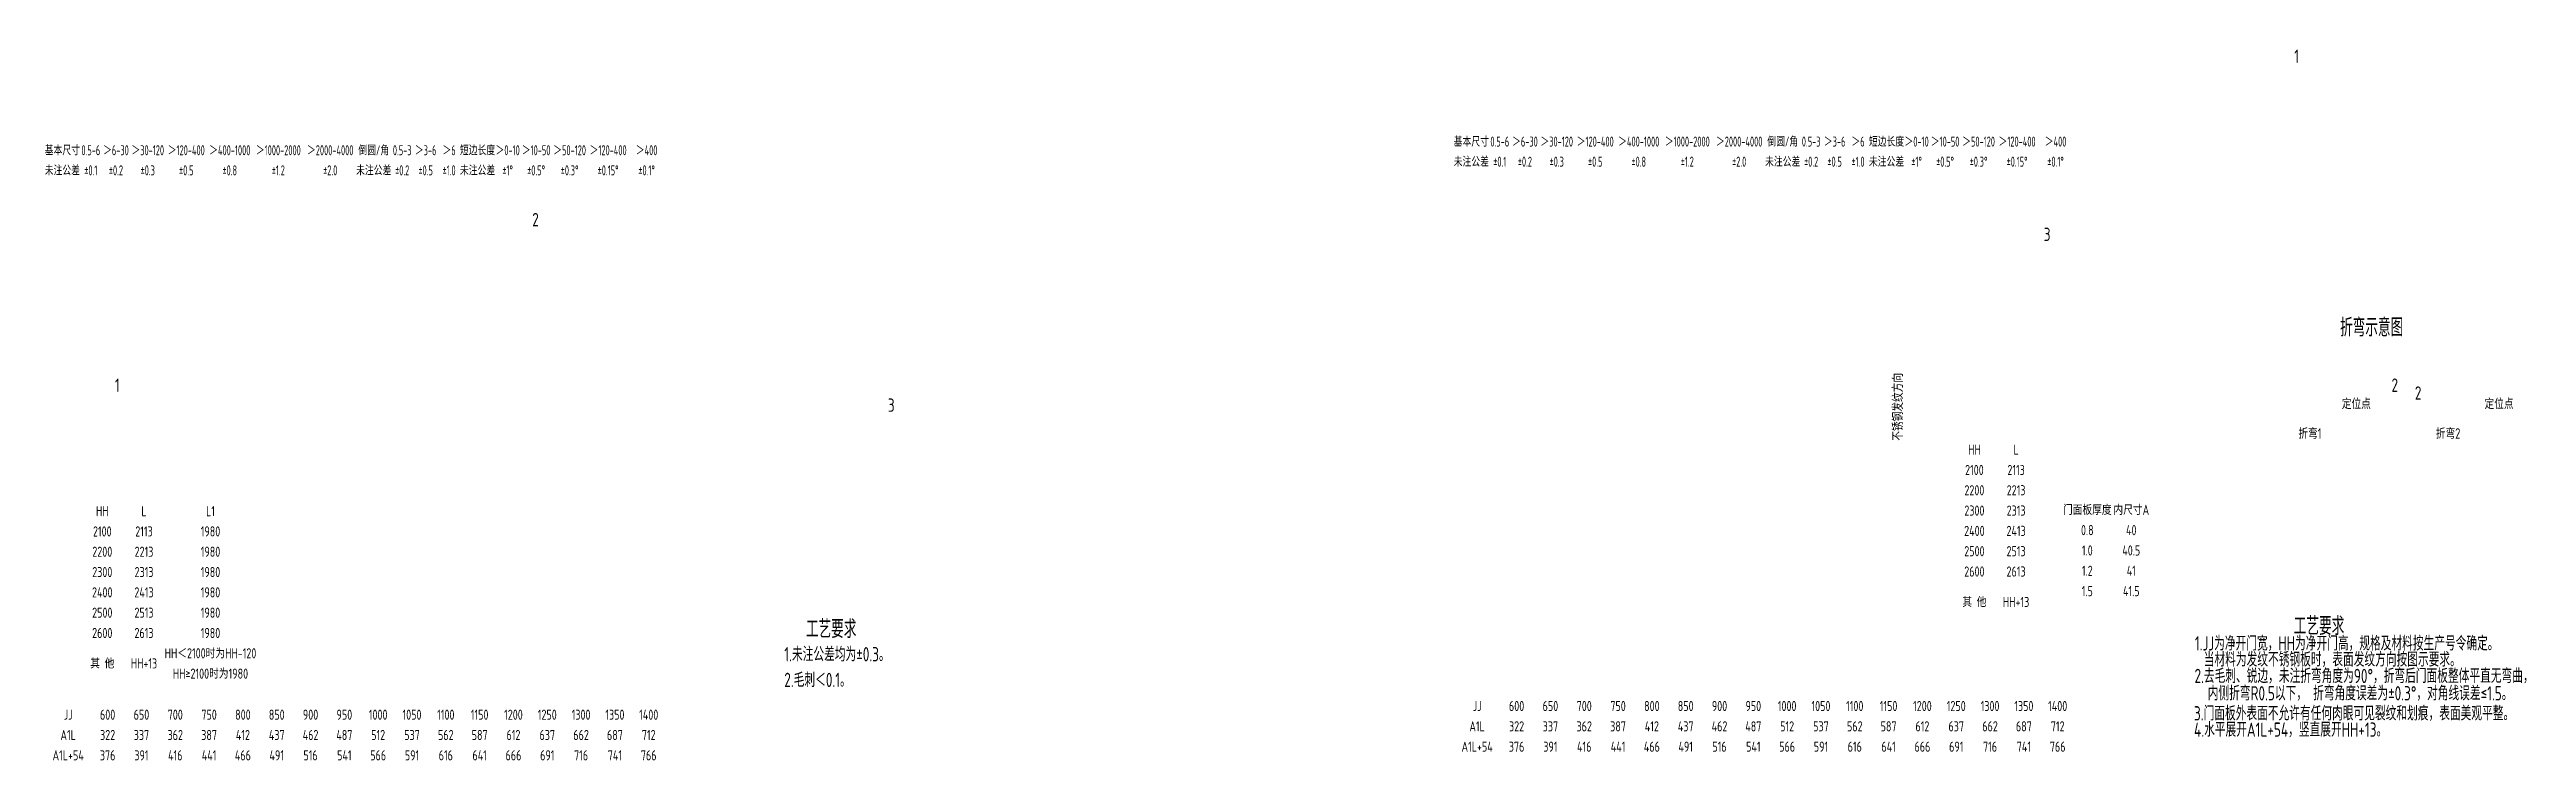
# Model space of a CAD drawing. Header units: inches. Extents: x 14216 to 120088, y -29410 to 23559.
# Drawn here: x 18765 to 25357, y -27128 to -25238 of the extents above; entities that cross this region are included whole.
import ezdxf
from ezdxf.enums import TextEntityAlignment as Align

# ---------------------------------------------------------------- set-up
doc = ezdxf.new("R2010")
doc.units = ezdxf.units.IN
doc.header["$LTSCALE"] = 0.3
doc.header["$MEASUREMENT"] = 0
for name, color, linetype in [('1粗实线', 4, 'Continuous'), ('2', 2, 'Continuous'), ('2细实线', 2, 'Continuous')]:
    doc.layers.add(name, color=color, linetype=linetype)
doc.layers.add('粗实线', color=7, linetype='Continuous', lineweight=30)
doc.styles.add('HZ', font='isocp2.shx', dxfattribs={"width": 0.7, "bigfont": 'hztxt.shx'})

msp = doc.modelspace()

# ---------------------------------------------------------------- texts
at = {"layer": '1粗实线', "color": 4, "style": 'HZ', "width": 0.8}
for s, p in [('1', (24738.808, -25273.802)), ('2', (20049.646, -25708.044)), ('3', (24072.222, -25747.165)), ('1', (18939.121, -26148.508)), ('3', (20996.144, -26201.441)), ('2', (24997.658, -26148.203)), ('2', (25059.842, -26169.149))]:
    msp.add_text(s, height=35.64, dxfattribs=at).set_placement(p)
at = {"layer": '2', "color": 6, "style": 'HZ', "width": 0.8}
msp.add_text('不锈钢发纹方向', height=28, rotation=90, dxfattribs=at).set_placement((23706.342, -26278.205), align=Align.BOTTOM_LEFT)
at = {"layer": '2', "color": 6, "style": 'HZ'}
for s, height, width, p in [('定位点', 28, 0.8, (24865.438, -26194.087)), ('定位点', 28, 0.8, (25245.359, -26194.087)), ('折弯1', 28, 0.8, (24749.99, -26272.917)), ('折弯2', 28, 0.8, (25115.669, -26272.917)), ('1.未注公差均为±0.3。', 38, 0.75, (20720.618, -26864.841)), ('2.毛刺＜0.1。', 38, 0.75, (20720.51, -26933.099))]:
    msp.add_text(s, height=height, dxfattribs=dict(at, width=width)).set_placement(p)
at = {"layer": '2', "style": 'HZ', "width": 0.8}
for s, p in [('HH', (23887.649, -26301.901)), ('L', (23998.649, -26301.901)), ('2100', (23887.649, -26355.901)), ('2113', (23998.649, -26355.901)), ('2200', (23887.649, -26409.901)), ('2213', (23998.649, -26409.901)), ('HH', (18905.524, -26465.379)), ('L', (19016.524, -26465.379)), ('L1', (19193.524, -26465.379)), ('2300', (23887.649, -26463.901)), ('2313', (23998.649, -26463.901)), ('门面板厚度', (24188.156, -26461.941)), ('内尺寸A', (24305.156, -26461.941)), ('2200', (18905.524, -26573.379)), ('2100', (18905.524, -26519.379)), ('2213', (19016.524, -26573.379)), ('2113', (19016.524, -26519.379)), ('1980', (19193.524, -26519.379)), ('1980', (19193.524, -26573.379)), ('2400', (23887.649, -26517.901)), ('2500', (23887.649, -26571.901)), ('2413', (23998.649, -26517.901)), ('2513', (23998.649, -26571.901)), ('0.8', (24188.156, -26515.941)), ('1.0', (24188.156, -26569.941)), ('40.5', (24305.156, -26569.941)), ('40', (24305.156, -26515.941)), ('2300', (18905.524, -26627.379)), ('2313', (19016.524, -26627.379)), ('1980', (19193.524, -26627.379)), ('2600', (23887.649, -26625.901)), ('2613', (23998.649, -26625.901)), ('1.2', (24188.156, -26623.941)), ('41', (24305.156, -26623.941)), ('2400', (18905.524, -26681.379)), ('2413', (19016.524, -26681.379)), ('1980', (19193.524, -26681.379)), ('其 他', (23887.649, -26706.901)), ('HH+13', (23998.649, -26706.901)), ('1.5', (24188.156, -26678.039)), ('41.5', (24305.156, -26678.039)), ('2500', (18905.524, -26735.379)), ('2513', (19016.524, -26735.379)), ('1980', (19193.524, -26735.379)), ('2600', (18905.524, -26789.379)), ('2613', (19016.524, -26789.379)), ('HH＜2100时为HH-120', (19193.524, -26843.379)), ('1980', (19193.524, -26789.379)), ('其 他', (18905.524, -26870.379)), ('HH+13', (19016.524, -26870.379)), ('HH≥2100时为1980', (19193.524, -26897.379))]:
    msp.add_text(s, height=27, dxfattribs=at).set_placement(p, align=Align.MIDDLE_CENTER)
at = {"layer": '2', "color": 6, "style": 'HZ', "width": 0.75}
for s, p in [('1.JJ为净开门宽，HH为净开门高，规格及材料按生产号令确定。', (24474.344, -26847.463)), ('2.去毛刺、锐边，未注折弯角度为90%%d，折弯后门面板整体平直无弯曲，', (24473.383, -26933.963)), ('  当材料为发纹不锈钢板时，表面发纹方向按图示要求。', (24465.505, -26890.245)), (' 内侧折弯R0.5以下， 折弯角度误差为±0.3°，对角线误差≤1.5。', (24492.166, -26980.06)), ('3.门面板外表面不允许有任何肉眼可见裂纹和划痕，表面美观平整。', (24472.067, -27033.462)), ('4.水平展开A1L+54，竖直展开HH+13。', (24472.253, -27076.784))]:
    msp.add_text(s, height=38, dxfattribs=at).set_placement(p, align=Align.BOTTOM_LEFT)
at = {"layer": '2细实线', "linetype": 'ByBlock', "style": 'HZ', "width": 0.65}
for s, p in [('基本尺寸', (18799.315, -25505.788)), ('0.5-6', (18875.05, -25505.788)), ('＞6-30', (18941.875, -25505.788)), ('＞30-120', (19026.52, -25505.788)), ('＞120-400', (19128.985, -25505.788)), ('＞400-1000', (19244.815, -25505.788)), ('＞1000-2000', (19374.01, -25505.788)), ('＞2000-4000', (19512.115, -25505.788)), ('倒圆/角', (19627.945, -25505.788)), ('0.5-3', (19703.68, -25505.788)), ('＞3-6', (19766.05, -25505.788)), ('＞6', (19828.42, -25505.788)), ('短边长度', (19904.155, -25505.788)), ('＞0-10', (19984.345, -25505.788)), ('＞10-50', (20060.08, -25505.788)), ('＞50-120', (20149.18, -25505.788)), ('＞120-400', (20251.645, -25505.788)), ('＞400', (20354.11, -25505.788)), ('基本尺寸', (22548.903, -25482.746)), ('0.5-6', (22624.638, -25482.746)), ('＞6-30', (22691.463, -25482.746)), ('＞30-120', (22776.108, -25482.746)), ('＞120-400', (22878.573, -25482.746)), ('＞400-1000', (22994.403, -25482.746)), ('＞1000-2000', (23123.598, -25482.746)), ('＞2000-4000', (23261.703, -25482.746)), ('倒圆/角', (23377.533, -25482.746)), ('0.5-3', (23453.268, -25482.746)), ('＞3-6', (23515.638, -25482.746)), ('＞6', (23578.008, -25482.746)), ('短边长度', (23653.743, -25482.746)), ('＞0-10', (23733.933, -25482.746)), ('＞10-50', (23809.668, -25482.746)), ('＞50-120', (23898.768, -25482.746)), ('＞120-400', (24001.233, -25482.746)), ('＞400', (24103.698, -25482.746)), ('未注公差', (18799.315, -25559.248)), ('%%p0.1', (18875.05, -25559.248)), ('%%p0.2', (18941.875, -25559.248)), ('%%p0.3', (19026.52, -25559.248)), ('%%p0.5', (19128.985, -25559.248)), ('%%p0.8', (19244.815, -25559.248)), ('%%p1.2', (19374.01, -25559.248)), ('%%p2.0', (19512.115, -25559.248)), ('未注公差', (19627.945, -25559.248)), ('%%p0.2', (19703.68, -25559.248)), ('%%p0.5', (19766.05, -25559.248)), ('%%p1.0', (19828.42, -25559.248)), ('未注公差', (19904.155, -25559.248)), ('%%p1%%d', (19984.345, -25559.248)), ('%%p0.5%%d', (20060.08, -25559.248)), ('%%p0.3%%d', (20149.18, -25559.248)), ('%%p0.15%%d', (20251.645, -25559.248)), ('%%p0.1%%d', (20354.11, -25559.248)), ('未注公差', (22548.903, -25536.206)), ('%%p0.1', (22624.638, -25536.206)), ('%%p0.2', (22691.463, -25536.206)), ('%%p0.3', (22776.108, -25536.206)), ('%%p0.5', (22878.573, -25536.206)), ('%%p0.8', (22994.403, -25536.206)), ('%%p1.2', (23123.598, -25536.206)), ('%%p2.0', (23261.703, -25536.206)), ('未注公差', (23377.533, -25536.206)), ('%%p0.2', (23453.268, -25536.206)), ('%%p0.5', (23515.638, -25536.206)), ('%%p1.0', (23578.008, -25536.206)), ('未注公差', (23653.743, -25536.206)), ('%%p1%%d', (23733.933, -25536.206)), ('%%p0.5%%d', (23809.668, -25536.206)), ('%%p0.3%%d', (23898.768, -25536.206)), ('%%p0.15%%d', (24001.233, -25536.206)), ('%%p0.1%%d', (24103.698, -25536.206))]:
    msp.add_text(s, height=26.73, dxfattribs=at).set_placement(p, align=Align.MIDDLE_CENTER)
at = {"layer": '2细实线', "style": 'HZ', "width": 0.8}
for s, p in [('JJ', (18814.765, -27006.664)), ('600', (18919.765, -27006.664)), ('650', (19009.765, -27006.664)), ('700', (19099.765, -27006.664)), ('750', (19189.765, -27006.664)), ('800', (19279.765, -27006.664)), ('850', (19369.765, -27006.664)), ('900', (19459.765, -27006.664)), ('950', (19549.765, -27006.664)), ('1000', (19639.765, -27006.664)), ('1050', (19729.765, -27006.664)), ('1100', (19819.765, -27006.664)), ('1150', (19909.765, -27006.664)), ('1200', (19999.765, -27006.664)), ('1250', (20089.765, -27006.664)), ('1300', (20179.765, -27006.664)), ('1350', (20269.765, -27006.664)), ('1400', (20359.765, -27006.664)), ('A1L', (22564.353, -27037.621)), ('JJ', (22564.353, -26983.621)), ('322', (22669.353, -27037.621)), ('600', (22669.353, -26983.621)), ('337', (22759.353, -27037.621)), ('650', (22759.353, -26983.621)), ('362', (22849.353, -27037.621)), ('700', (22849.353, -26983.621)), ('387', (22939.353, -27037.621)), ('750', (22939.353, -26983.621)), ('800', (23029.353, -26983.621)), ('412', (23029.353, -27037.621)), ('437', (23119.353, -27037.621)), ('850', (23119.353, -26983.621)), ('462', (23209.353, -27037.621)), ('900', (23209.353, -26983.621)), ('487', (23299.353, -27037.621)), ('950', (23299.353, -26983.621)), ('1000', (23389.353, -26983.621)), ('512', (23389.353, -27037.621)), ('1050', (23479.353, -26983.621)), ('537', (23479.353, -27037.621)), ('1100', (23569.353, -26983.621)), ('562', (23569.353, -27037.621)), ('1150', (23659.353, -26983.621)), ('587', (23659.353, -27037.621)), ('1200', (23749.353, -26983.621)), ('612', (23749.353, -27037.621)), ('1250', (23839.353, -26983.621)), ('637', (23839.353, -27037.621)), ('1300', (23929.353, -26983.621)), ('662', (23929.353, -27037.621)), ('1350', (24019.353, -26983.621)), ('687', (24019.353, -27037.621)), ('1400', (24109.353, -26983.621)), ('712', (24109.353, -27037.621)), ('A1L', (18814.765, -27060.664)), ('322', (18919.765, -27060.664)), ('337', (19009.765, -27060.664)), ('362', (19099.765, -27060.664)), ('387', (19189.765, -27060.664)), ('412', (19279.765, -27060.664)), ('437', (19369.765, -27060.664)), ('462', (19459.765, -27060.664)), ('487', (19549.765, -27060.664)), ('512', (19639.765, -27060.664)), ('537', (19729.765, -27060.664)), ('562', (19819.765, -27060.664)), ('587', (19909.765, -27060.664)), ('612', (19999.765, -27060.664)), ('637', (20089.765, -27060.664)), ('662', (20179.765, -27060.664)), ('687', (20269.765, -27060.664)), ('712', (20359.765, -27060.664)), ('A1L+54', (22564.353, -27091.621)), ('376', (22669.353, -27091.621)), ('391', (22759.353, -27091.621)), ('416', (22849.353, -27091.621)), ('441', (22939.353, -27091.621)), ('466', (23029.353, -27091.621)), ('491', (23119.353, -27091.621)), ('516', (23209.353, -27091.621)), ('541', (23299.353, -27091.621)), ('566', (23389.353, -27091.621)), ('591', (23479.353, -27091.621)), ('616', (23569.353, -27091.621)), ('641', (23659.353, -27091.621)), ('666', (23749.353, -27091.621)), ('691', (23839.353, -27091.621)), ('716', (23929.353, -27091.621)), ('741', (24019.353, -27091.621)), ('766', (24109.353, -27091.621)), ('A1L+54', (18814.765, -27114.664)), ('376', (18919.765, -27114.664)), ('391', (19009.765, -27114.664)), ('416', (19099.765, -27114.664)), ('441', (19189.765, -27114.664)), ('466', (19279.765, -27114.664)), ('491', (19369.765, -27114.664)), ('516', (19459.765, -27114.664)), ('541', (19549.765, -27114.664)), ('566', (19639.765, -27114.664)), ('591', (19729.765, -27114.664)), ('616', (19819.765, -27114.664)), ('641', (19909.765, -27114.664)), ('666', (19999.765, -27114.664)), ('691', (20089.765, -27114.664)), ('716', (20179.765, -27114.664)), ('741', (20269.765, -27114.664)), ('766', (20359.765, -27114.664))]:
    msp.add_text(s, height=27, dxfattribs=at).set_placement(p, align=Align.MIDDLE_CENTER)
at = {"layer": '粗实线', "color": 3, "linetype": 'Continuous', "lineweight": -3, "style": 'HZ', "width": 0.7}
for s, p in [('折弯示意图', (24860.777, -26000.948)), ('工艺要求', (20778.014, -26802.922)), ('工艺要求', (24737.647, -26794.874))]:
    msp.add_text(s, height=48, dxfattribs=at).set_placement(p)

doc.saveas('drawing.dxf')
